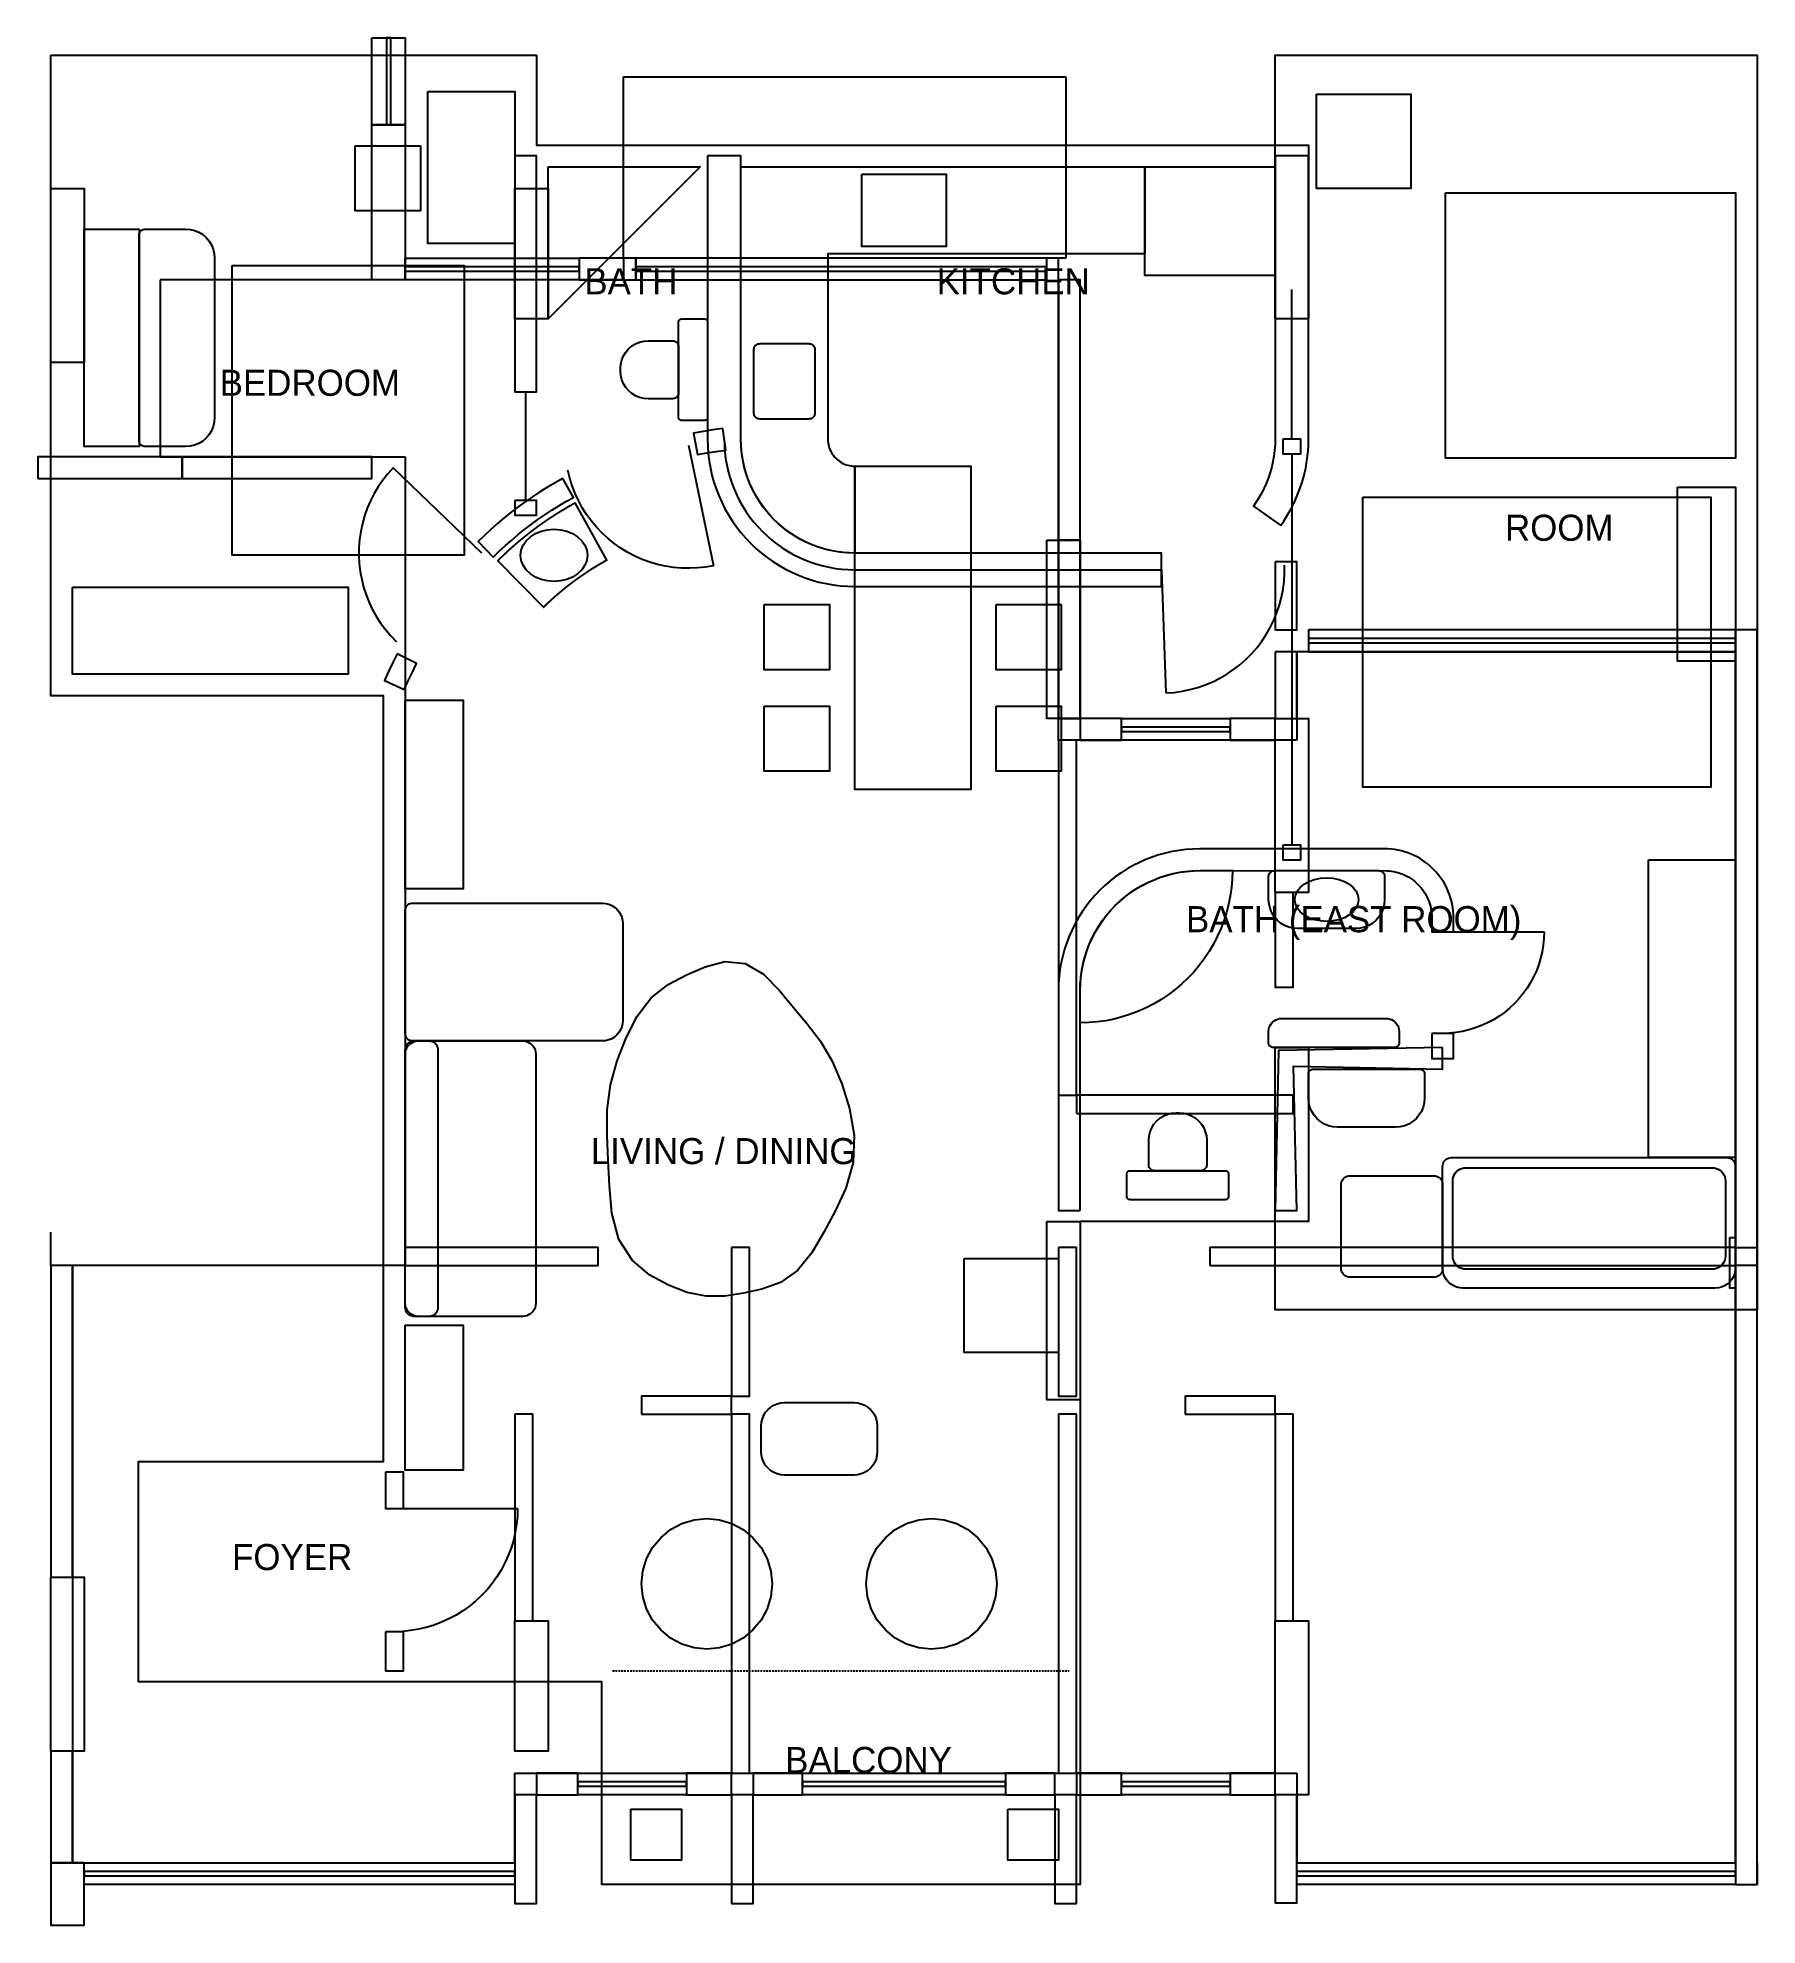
# Model space of a CAD drawing. Header units: metres. Extents: x 73174 to 85034, y 45929 to 58949.
import ezdxf

# ---------------------------------------------------------------- set-up
doc = ezdxf.new("R2010")
doc.units = ezdxf.units.M
doc.linetypes.add('DASHED', pattern=[20, 12, -8])
for name, color, linetype in [('PROP-COLUMN', 2, 'CONTINUOUS'), ('PROP-DOOR', 6, 'CONTINUOUS'), ('PROP-ENVELOPE', 7, 'CONTINUOUS'), ('PROP-FURN', 9, 'CONTINUOUS'), ('PROP-GLAZ', 4, 'CONTINUOUS'), ('PROP-SCREEN', 32, 'CONTINUOUS'), ('PROP-SHELL', 7, 'CONTINUOUS'), ('PROP-TEXT', 3, 'CONTINUOUS'), ('PROP-THRESHOLD', 8, 'DASHED'), ('PROP-WALL-NEW', 1, 'CONTINUOUS')]:
    doc.layers.add(name, color=color, linetype=linetype)

msp = doc.modelspace()

# ---------------------------------------------------------------- texts
at = {"layer": 'PROP-TEXT'}
for s, p in [('BATH', (76944.2, 57179)), ('KITCHEN', (79374.2, 57179)), ('BEDROOM', (74429.2, 56479)), ('ROOM', (83294.2, 55479)), ('BATH (EAST ROOM)', (81094.2, 52779)), ('LIVING / DINING', (76989.2, 51179)), ('FOYER', (74514.2, 48379)), ('BALCONY', (78329.2, 46979))]:
    msp.add_text(s, height=180, dxfattribs=at).set_placement(p)

# ---------------------------------------------------------------- linework, layer by layer
at = {"layer": 'PROP-COLUMN'}
for points in [[(81709.2, 58209), (81939.2, 58209), (81939.2, 57009), (81709.2, 57009)], [(73264.2, 57909), (73494.2, 57909), (73494.2, 56709), (73264.2, 56709)], [(76464.2, 57909), (76694.2, 57909), (76694.2, 57009), (76464.2, 57009)], [(81709.2, 51984), (81939.2, 51984), (81939.2, 50784), (81709.2, 50784)], [(80134.2, 50784), (80364.2, 50784), (80364.2, 49554), (80134.2, 49554)]]:
    msp.add_lwpolyline(points, close=True, dxfattribs=at)
at = {"layer": 'PROP-DOOR'}
for p, q in [((77661.5, 56138.648), (77835.05, 55307.22)), ((76238, 55394.729), (75625.284, 55983.056)), ((80924.216, 55279), (80956.04, 54429.596)), ((82864.2, 52781.31), (83564.2, 52781.31)), ((75634.2, 48804), (76484.2, 48804))]:
    msp.add_line(p, q, dxfattribs=at)
for points in [[(75625.284, 55983.056), (75588.118, 55941.723), (75553.734, 55898.048), (75522.28, 55852.217), (75493.892, 55804.427), (75468.689, 55754.883), (75446.781, 55703.796), (75428.261, 55651.386), (75413.209, 55597.877), (75401.688, 55543.499), (75393.749, 55488.483), (75389.424, 55433.065), (75388.734, 55377.484), (75391.68, 55321.976), (75398.251, 55266.78), (75408.417, 55212.131), (75422.135, 55158.265), (75439.348, 55105.411), (75459.98, 55053.796), (75483.944, 55003.641), (75511.137, 54955.161), (75541.442, 54908.563), (75574.73, 54864.047), (75610.858, 54821.803), (75649.672, 54782.013)], [(77835.05, 55307.22), (77780.301, 55297.649), (77725.042, 55291.68), (77669.512, 55289.337), (77613.947, 55290.632), (77558.586, 55295.557), (77503.666, 55304.094), (77449.421, 55316.203), (77396.085, 55331.835), (77343.885, 55350.921), (77293.045, 55373.381), (77243.783, 55399.117), (77196.31, 55428.021), (77150.829, 55459.967), (77107.534, 55494.82), (77066.612, 55532.429), (77028.237, 55572.635), (76992.574, 55615.264), (76959.775, 55660.135), (76929.981, 55707.054), (76903.32, 55755.822), (76879.905, 55806.229), (76859.837, 55858.059), (76843.202, 55911.092), (76830.071, 55965.098)], [(80956.04, 54429.596), (81011.525, 54433.496), (81066.637, 54441.017), (81121.139, 54452.126), (81174.797, 54466.776), (81227.383, 54484.903), (81278.67, 54506.432), (81328.44, 54531.268), (81376.478, 54559.307), (81422.58, 54590.427), (81466.548, 54624.496), (81508.193, 54661.367), (81547.338, 54700.883), (81583.815, 54742.875), (81617.467, 54787.163), (81648.15, 54833.557), (81675.734, 54881.858), (81700.099, 54931.86), (81721.142, 54983.348), (81738.772, 55036.103), (81752.914, 55089.897), (81763.508, 55144.502), (81770.507, 55199.682), (81773.883, 55255.202), (81773.62, 55310.824)], [(83564.2, 52781.31), (83562.701, 52735.528), (83558.211, 52689.942), (83550.75, 52644.747), (83540.348, 52600.137), (83527.051, 52556.303), (83510.916, 52513.432), (83492.011, 52471.708), (83470.418, 52431.31), (83446.229, 52392.411), (83419.547, 52355.177), (83390.488, 52319.768), (83359.175, 52286.336), (83325.742, 52255.022), (83290.333, 52225.963), (83253.099, 52199.282), (83214.2, 52175.093), (83173.802, 52153.499), (83132.078, 52134.595), (83089.208, 52118.459), (83045.373, 52105.162), (83000.763, 52094.761), (82955.568, 52087.299), (82909.982, 52082.809), (82864.2, 52081.31)], [(76484.2, 48804), (76482.38, 48748.407), (76476.928, 48693.053), (76467.867, 48638.173), (76455.237, 48584.004), (76439.091, 48530.776), (76419.498, 48478.719), (76396.542, 48428.055), (76370.322, 48379), (76340.949, 48331.765), (76308.55, 48286.553), (76273.264, 48243.556), (76235.241, 48202.959), (76194.644, 48164.936), (76151.647, 48129.65), (76106.435, 48097.251), (76059.2, 48067.878), (76010.145, 48041.658), (75959.481, 48018.702), (75907.424, 47999.109), (75854.196, 47982.963), (75800.027, 47970.333), (75745.147, 47961.272), (75689.793, 47955.82), (75634.2, 47954)]]:
    msp.add_lwpolyline(points, dxfattribs=at)
at = {"layer": 'PROP-ENVELOPE'}
msp.add_lwpolyline([(73264.2, 58829), (76614.2, 58829), (76614.2, 58209), (81709.2, 58209), (81709.2, 58829), (85034.2, 58829), (85034.2, 50174), (81709.2, 50174), (81709.2, 50784), (80364.2, 50784), (80364.2, 46209), (77064.2, 46209), (77064.2, 47609), (73869.2, 47609), (73869.2, 49129), (75559.2, 49129), (75559.2, 54409), (73264.2, 54409)], close=True, dxfattribs=at)
at = {"layer": 'PROP-FURN'}
for points in [[(75864.2, 58579), (76464.2, 58579), (76464.2, 57529), (75864.2, 57529)], [(81994.2, 58559), (82644.2, 58559), (82644.2, 57909), (81994.2, 57909)], [(75364.2, 58204), (75814.2, 58204), (75814.2, 57754), (75364.2, 57754)], [(76694.2, 58059), (77744.2, 58059), (76694.2, 57009)], [(78809.2, 55394), (78757.9, 55395.7), (78706.7, 55400.7), (78656.1, 55409.1), (78606, 55420.7), (78556.9, 55435.7), (78508.8, 55453.8), (78462, 55475), (78416.7, 55499.2), (78373.1, 55526.3), (78331.3, 55556.2), (78291.6, 55588.8), (78254.1, 55623.9), (78219, 55661.4), (78186.4, 55701.1), (78156.5, 55742.9), (78129.4, 55786.5), (78105.2, 55831.8), (78084, 55878.6), (78065.9, 55926.7), (78050.9, 55975.8), (78039.3, 56025.9), (78030.9, 56076.5), (78025.9, 56127.7), (78024.2, 56179), (78024.2, 58059), (80809.2, 58059), (80809.2, 57459), (78624.2, 57459), (78624.2, 56179), (78624.6, 56166.9), (78625.8, 56154.9), (78627.8, 56142.9), (78630.5, 56131.1), (78634, 56119.5), (78638.3, 56108.2), (78643.3, 56097.2), (78649, 56086.5), (78655.4, 56076.2), (78662.4, 56066.4), (78670.1, 56057), (78678.4, 56048.2), (78687.2, 56039.9), (78696.6, 56032.2), (78706.4, 56025.2), (78716.7, 56018.8), (78727.4, 56013.1), (78738.4, 56008.1), (78749.7, 56003.8), (78761.3, 56000.3), (78773.1, 55997.6), (78785.1, 55995.6), (78797.1, 55994.4), (78809.2, 55994)], [(78859.2, 58009), (79439.2, 58009), (79439.2, 57509), (78859.2, 57509)], [(80809.2, 58059), (81709.2, 58059), (81709.2, 57309), (80809.2, 57309)], [(82884.2, 57879), (84884.2, 57879), (84884.2, 56049), (82884.2, 56049)], [(73494.2, 57629), (73874.2, 57629), (73874.2, 56129), (73494.2, 56129)], [(73874.2, 57589), (73874.7, 57595.3), (73876.2, 57601.4), (73878.6, 57607.2), (73881.8, 57612.5), (73885.9, 57617.3), (73890.7, 57621.4), (73896, 57624.6), (73901.8, 57627), (73907.9, 57628.5), (73914.2, 57629), (74194.2, 57629), (74225.5, 57626.5), (74256, 57619.2), (74285, 57607.2), (74311.8, 57590.8), (74335.6, 57570.4), (74356, 57546.6), (74372.4, 57519.8), (74384.4, 57490.8), (74391.7, 57460.3), (74394.2, 57429), (74394.2, 56329), (74391.7, 56297.7), (74384.4, 56267.2), (74372.4, 56238.2), (74356, 56211.4), (74335.6, 56187.6), (74311.8, 56167.2), (74285, 56150.8), (74256, 56138.8), (74225.5, 56131.5), (74194.2, 56129), (73914.2, 56129), (73907.9, 56129.5), (73901.8, 56131), (73896, 56133.4), (73890.7, 56136.6), (73885.9, 56140.7), (73881.8, 56145.5), (73878.6, 56150.8), (73876.2, 56156.6), (73874.7, 56162.7), (73874.2, 56169)], [(74514.2, 57379), (76114.2, 57379), (76114.2, 55379), (74514.2, 55379)], [(77594.2, 56989), (77594.4, 56992.1), (77595.2, 56995.2), (77596.4, 56998.1), (77598, 57000.8), (77600.1, 57003.1), (77602.4, 57005.2), (77605.1, 57006.8), (77608, 57008), (77611.1, 57008.8), (77614.2, 57009), (77774.2, 57009), (77777.3, 57008.8), (77780.4, 57008), (77783.3, 57006.8), (77786, 57005.2), (77788.3, 57003.1), (77790.4, 57000.8), (77792, 56998.1), (77793.2, 56995.2), (77794, 56992.1), (77794.2, 56989), (77794.2, 56329), (77794, 56325.9), (77793.2, 56322.8), (77792, 56319.9), (77790.4, 56317.2), (77788.3, 56314.9), (77786, 56312.8), (77783.3, 56311.2), (77780.4, 56310), (77777.3, 56309.2), (77774.2, 56309), (77614.2, 56309), (77611.1, 56309.2), (77608, 56310), (77605.1, 56311.2), (77602.4, 56312.8), (77600.1, 56314.9), (77598, 56317.2), (77596.4, 56319.9), (77595.2, 56322.8), (77594.4, 56325.9), (77594.2, 56329)], [(77194.2, 56669), (77196.5, 56698.7), (77203.5, 56727.7), (77214.9, 56755.3), (77230.5, 56780.7), (77249.8, 56803.4), (77272.5, 56822.7), (77297.9, 56838.3), (77325.5, 56849.7), (77354.5, 56856.7), (77384.2, 56859), (77554.2, 56859), (77560.5, 56858.5), (77566.6, 56857), (77572.4, 56854.6), (77577.7, 56851.4), (77582.5, 56847.3), (77586.6, 56842.5), (77589.8, 56837.2), (77592.2, 56831.4), (77593.7, 56825.3), (77594.2, 56819), (77594.2, 56499), (77593.7, 56492.7), (77592.2, 56486.6), (77589.8, 56480.8), (77586.6, 56475.5), (77582.5, 56470.7), (77577.7, 56466.6), (77572.4, 56463.4), (77566.6, 56461), (77560.5, 56459.5), (77554.2, 56459), (77384.2, 56459), (77354.5, 56461.3), (77325.5, 56468.3), (77297.9, 56479.7), (77272.5, 56495.3), (77249.8, 56514.6), (77230.5, 56537.3), (77214.9, 56562.7), (77203.5, 56590.3), (77196.5, 56619.3), (77194.2, 56649)], [(78114.2, 56799), (78114.7, 56805.3), (78116.2, 56811.4), (78118.6, 56817.2), (78121.8, 56822.5), (78125.9, 56827.3), (78130.7, 56831.4), (78136, 56834.6), (78141.8, 56837), (78147.9, 56838.5), (78154.2, 56839), (78494.2, 56839), (78500.5, 56838.5), (78506.6, 56837), (78512.4, 56834.6), (78517.7, 56831.4), (78522.5, 56827.3), (78526.6, 56822.5), (78529.8, 56817.2), (78532.2, 56811.4), (78533.7, 56805.3), (78534.2, 56799), (78534.2, 56359), (78533.7, 56352.7), (78532.2, 56346.6), (78529.8, 56340.8), (78526.6, 56335.5), (78522.5, 56330.7), (78517.7, 56326.6), (78512.4, 56323.4), (78506.6, 56321), (78500.5, 56319.5), (78494.2, 56319), (78154.2, 56319), (78147.9, 56319.5), (78141.8, 56321), (78136, 56323.4), (78130.7, 56326.6), (78125.9, 56330.7), (78121.8, 56335.5), (78118.6, 56340.8), (78116.2, 56346.6), (78114.7, 56352.7), (78114.2, 56359)], [(78809.2, 55994), (79609.2, 55994), (79609.2, 53764), (78809.2, 53764)], [(76881.2, 55739.9), (76880, 55739.2), (76878.8, 55738.6), (76877.6, 55737.9), (76876.4, 55737.2), (76875.2, 55736.6), (76874, 55735.9), (76872.8, 55735.3), (76871.6, 55734.6), (76870.4, 55733.9), (76869.2, 55733.3), (76868, 55732.6), (76866.8, 55731.9), (76865.6, 55731.3), (76864.4, 55730.6), (76863.3, 55729.9), (76862.1, 55729.3), (76860.9, 55728.6), (76859.7, 55727.9), (76858.5, 55727.2), (76857.3, 55726.6), (76856.1, 55725.9), (76854.9, 55725.2), (76853.7, 55724.6), (76852.6, 55723.9), (76851.4, 55723.2), (76850.2, 55722.5), (76849, 55721.9), (76847.8, 55721.2), (76846.6, 55720.5), (76845.4, 55719.8), (76844.2, 55719.1), (76843.1, 55718.5), (76841.9, 55717.8), (76840.7, 55717.1), (76839.5, 55716.4), (76838.3, 55715.7), (76837.2, 55715.1), (76836, 55714.4), (76834.8, 55713.7), (76833.6, 55713), (76832.4, 55712.3), (76831.2, 55711.6), (76830.1, 55711), (76828.9, 55710.3), (76827.7, 55709.6), (76826.5, 55708.9), (76825.4, 55708.2), (76824.2, 55707.5), (76823, 55706.8), (76821.8, 55706.1), (76820.7, 55705.5), (76819.5, 55704.8), (76818.3, 55704.1), (76817.1, 55703.4), (76816, 55702.7), (76814.8, 55702), (76813.6, 55701.3), (76812.4, 55700.6), (76811.3, 55699.9), (76810.1, 55699.2), (76808.9, 55698.5), (76807.8, 55697.8), (76806.6, 55697.1), (76805.4, 55696.4), (76804.3, 55695.7), (76803.1, 55695), (76801.9, 55694.3), (76800.7, 55693.6), (76799.6, 55692.9), (76798.4, 55692.2), (76797.2, 55691.5), (76796.1, 55690.8), (76794.9, 55690.1), (76793.8, 55689.4), (76792.6, 55688.7), (76791.4, 55688), (76790.3, 55687.3), (76789.1, 55686.6), (76787.9, 55685.9), (76786.8, 55685.2), (76785.6, 55684.5), (76784.5, 55683.8), (76783.3, 55683), (76782.1, 55682.3), (76781, 55681.6), (76779.8, 55680.9), (76778.7, 55680.2), (76777.5, 55679.5), (76776.3, 55678.8), (76775.2, 55678.1), (76774, 55677.4), (76772.9, 55676.6), (76771.7, 55675.9), (76770.6, 55675.2), (76769.4, 55674.5), (76768.3, 55673.8), (76767.1, 55673), (76765.9, 55672.3), (76764.8, 55671.6), (76763.6, 55670.9), (76762.5, 55670.2), (76761.3, 55669.4), (76760.2, 55668.7), (76759, 55668), (76757.9, 55667.3), (76756.7, 55666.6), (76755.6, 55665.8), (76754.4, 55665.1), (76753.3, 55664.4), (76752.1, 55663.7), (76751, 55662.9), (76749.8, 55662.2), (76748.7, 55661.5), (76747.6, 55660.7), (76746.4, 55660), (76745.3, 55659.3), (76744.1, 55658.6), (76743, 55657.8), (76741.8, 55657.1), (76740.7, 55656.4), (76739.5, 55655.6), (76738.4, 55654.9), (76737.3, 55654.2), (76736.1, 55653.4), (76735, 55652.7), (76733.8, 55652), (76732.7, 55651.2), (76731.6, 55650.5), (76730.4, 55649.7), (76729.3, 55649), (76728.1, 55648.3), (76727, 55647.5), (76725.9, 55646.8), (76724.7, 55646), (76723.6, 55645.3), (76722.5, 55644.6), (76721.3, 55643.8), (76720.2, 55643.1), (76719.1, 55642.3), (76717.9, 55641.6), (76716.8, 55640.8), (76715.7, 55640.1), (76714.5, 55639.4), (76713.4, 55638.6), (76712.3, 55637.9), (76711.1, 55637.1), (76710, 55636.4), (76708.9, 55635.6), (76707.7, 55634.9), (76706.6, 55634.1), (76705.5, 55633.4), (76704.4, 55632.6), (76703.2, 55631.9), (76702.1, 55631.1), (76701, 55630.4), (76699.8, 55629.6), (76698.7, 55628.8), (76697.6, 55628.1), (76696.5, 55627.3), (76695.3, 55626.6), (76694.2, 55625.8), (76693.1, 55625.1), (76692, 55624.3), (76690.8, 55623.5), (76689.7, 55622.8), (76688.6, 55622), (76687.5, 55621.3), (76686.4, 55620.5), (76685.2, 55619.7), (76684.1, 55619), (76683, 55618.2), (76681.9, 55617.5), (76680.8, 55616.7), (76679.6, 55615.9), (76678.5, 55615.2), (76677.4, 55614.4), (76676.3, 55613.6), (76675.2, 55612.9), (76674.1, 55612.1), (76672.9, 55611.3), (76671.8, 55610.5), (76670.7, 55609.8), (76669.6, 55609), (76668.5, 55608.2), (76667.4, 55607.5), (76666.3, 55606.7), (76665.2, 55605.9), (76664, 55605.1), (76662.9, 55604.4), (76661.8, 55603.6), (76660.7, 55602.8), (76659.6, 55602), (76658.5, 55601.3), (76657.4, 55600.5), (76656.3, 55599.7), (76655.2, 55598.9), (76654.1, 55598.2), (76652.9, 55597.4), (76651.8, 55596.6), (76650.7, 55595.8), (76649.6, 55595), (76648.5, 55594.3), (76647.4, 55593.5), (76646.3, 55592.7), (76645.2, 55591.9), (76644.1, 55591.1), (76643, 55590.3), (76641.9, 55589.5), (76640.8, 55588.8), (76639.7, 55588), (76638.6, 55587.2), (76637.5, 55586.4), (76636.4, 55585.6), (76635.3, 55584.8), (76634.2, 55584), (76633.1, 55583.2), (76632, 55582.4), (76630.9, 55581.7), (76629.8, 55580.9), (76628.7, 55580.1), (76627.6, 55579.3), (76626.5, 55578.5), (76625.4, 55577.7), (76624.3, 55576.9), (76623.2, 55576.1), (76622.1, 55575.3), (76621, 55574.5), (76619.9, 55573.7), (76618.9, 55572.9), (76617.8, 55572.1), (76616.7, 55571.3), (76615.6, 55570.5), (76614.5, 55569.7), (76613.4, 55568.9), (76612.3, 55568.1), (76611.2, 55567.3), (76610.1, 55566.5), (76609, 55565.7), (76607.9, 55564.9), (76606.9, 55564.1), (76605.8, 55563.3), (76604.7, 55562.5), (76603.6, 55561.7), (76602.5, 55560.8), (76601.4, 55560), (76600.3, 55559.2), (76599.3, 55558.4), (76598.2, 55557.6), (76597.1, 55556.8), (76596, 55556), (76594.9, 55555.2), (76593.8, 55554.4), (76592.8, 55553.6), (76591.7, 55552.7), (76590.6, 55551.9), (76589.5, 55551.1), (76588.4, 55550.3), (76587.4, 55549.5), (76586.3, 55548.7), (76585.2, 55547.8), (76584.1, 55547), (76583, 55546.2), (76582, 55545.4), (76580.9, 55544.6), (76579.8, 55543.7), (76578.7, 55542.9), (76577.7, 55542.1), (76576.6, 55541.3), (76575.5, 55540.5), (76574.4, 55539.6), (76573.4, 55538.8), (76572.3, 55538), (76571.2, 55537.2), (76570.1, 55536.3), (76569.1, 55535.5), (76568, 55534.7), (76566.9, 55533.8), (76565.9, 55533), (76564.8, 55532.2), (76563.7, 55531.4), (76562.6, 55530.5), (76561.6, 55529.7), (76560.5, 55528.9), (76559.4, 55528), (76558.4, 55527.2), (76557.3, 55526.4), (76556.2, 55525.5), (76555.2, 55524.7), (76554.1, 55523.9), (76553, 55523), (76552, 55522.2), (76550.9, 55521.4), (76549.8, 55520.5), (76548.8, 55519.7), (76547.7, 55518.8), (76546.7, 55518), (76545.6, 55517.2), (76544.5, 55516.3), (76543.5, 55515.5), (76542.4, 55514.6), (76541.4, 55513.8), (76540.3, 55512.9), (76539.2, 55512.1), (76538.2, 55511.3), (76537.1, 55510.4), (76536.1, 55509.6), (76535, 55508.7), (76533.9, 55507.9), (76532.9, 55507), (76531.8, 55506.2), (76530.8, 55505.3), (76529.7, 55504.5), (76528.7, 55503.6), (76527.6, 55502.8), (76526.6, 55501.9), (76525.5, 55501.1), (76524.4, 55500.2), (76523.4, 55499.4), (76522.3, 55498.5), (76521.3, 55497.7), (76520.2, 55496.8), (76519.2, 55495.9), (76518.1, 55495.1), (76517.1, 55494.2), (76516, 55493.4), (76515, 55492.5), (76513.9, 55491.7), (76512.9, 55490.8), (76511.8, 55489.9), (76510.8, 55489.1), (76509.8, 55488.2), (76508.7, 55487.4), (76507.7, 55486.5), (76506.6, 55485.6), (76505.6, 55484.8), (76504.5, 55483.9), (76503.5, 55483), (76502.4, 55482.2), (76501.4, 55481.3), (76500.4, 55480.4), (76499.3, 55479.6), (76498.3, 55478.7), (76497.2, 55477.8), (76496.2, 55477), (76495.1, 55476.1), (76494.1, 55475.2), (76493.1, 55474.4), (76492, 55473.5), (76491, 55472.6), (76490, 55471.7), (76488.9, 55470.9), (76487.9, 55470), (76486.8, 55469.1), (76485.8, 55468.2), (76484.8, 55467.4), (76483.7, 55466.5), (76482.7, 55465.6), (76481.7, 55464.7), (76480.6, 55463.9), (76479.6, 55463), (76478.6, 55462.1), (76477.5, 55461.2), (76476.5, 55460.3), (76475.5, 55459.5), (76474.4, 55458.6), (76473.4, 55457.7), (76472.4, 55456.8), (76471.3, 55455.9), (76470.3, 55455), (76469.3, 55454.2), (76468.3, 55453.3), (76467.2, 55452.4), (76466.2, 55451.5), (76465.2, 55450.6), (76464.1, 55449.7), (76463.1, 55448.8), (76462.1, 55447.9), (76461.1, 55447), (76460, 55446.2), (76459, 55445.3), (76458, 55444.4), (76457, 55443.5), (76455.9, 55442.6), (76454.9, 55441.7), (76453.9, 55440.8), (76452.9, 55439.9), (76451.9, 55439), (76450.8, 55438.1), (76449.8, 55437.2), (76448.8, 55436.3), (76447.8, 55435.4), (76446.8, 55434.5), (76445.7, 55433.6), (76444.7, 55432.7), (76443.7, 55431.8), (76442.7, 55430.9), (76441.7, 55430), (76440.7, 55429.1), (76439.6, 55428.2), (76438.6, 55427.3), (76437.6, 55426.4), (76436.6, 55425.5), (76435.6, 55424.6), (76434.6, 55423.7), (76433.6, 55422.8), (76432.5, 55421.9), (76431.5, 55421), (76430.5, 55420.1), (76429.5, 55419.1), (76428.5, 55418.2), (76427.5, 55417.3), (76426.5, 55416.4), (76425.5, 55415.5), (76424.5, 55414.6), (76423.4, 55413.7), (76422.4, 55412.8), (76421.4, 55411.8), (76420.4, 55410.9), (76419.4, 55410), (76418.4, 55409.1), (76417.4, 55408.2), (76416.4, 55407.3), (76415.4, 55406.3), (76414.4, 55405.4), (76413.4, 55404.5), (76412.4, 55403.6), (76411.4, 55402.7), (76410.4, 55401.7), (76409.4, 55400.8), (76408.4, 55399.9), (76407.4, 55399), (76406.4, 55398.1), (76405.4, 55397.1), (76404.4, 55396.2), (76403.4, 55395.3), (76402.4, 55394.4), (76401.4, 55393.4), (76400.4, 55392.5), (76399.4, 55391.6), (76398.4, 55390.6), (76397.4, 55389.7), (76396.4, 55388.8), (76395.4, 55387.9), (76394.4, 55386.9), (76393.4, 55386), (76392.4, 55385.1), (76391.4, 55384.1), (76390.4, 55383.2), (76389.4, 55382.3), (76388.4, 55381.3), (76387.4, 55380.4), (76386.4, 55379.5), (76385.4, 55378.5), (76384.4, 55377.6), (76383.5, 55376.6), (76382.5, 55375.7), (76381.5, 55374.8), (76380.5, 55373.8), (76379.5, 55372.9), (76378.5, 55371.9), (76377.5, 55371), (76376.5, 55370.1), (76375.5, 55369.1), (76374.6, 55368.2), (76373.6, 55367.2), (76372.6, 55366.3), (76371.6, 55365.3), (76370.6, 55364.4), (76369.6, 55363.4), (76368.6, 55362.5), (76367.7, 55361.6), (76366.7, 55360.6), (76365.7, 55359.7), (76364.7, 55358.7), (76363.7, 55357.8), (76362.8, 55356.8), (76361.8, 55355.9), (76360.8, 55354.9), (76359.8, 55353.9), (76358.8, 55353), (76357.9, 55352), (76356.9, 55351.1), (76355.9, 55350.1), (76354.9, 55349.2), (76353.9, 55348.2), (76353, 55347.3), (76352, 55346.3), (76351, 55345.3), (76350, 55344.4), (76349.1, 55343.4), (76348.1, 55342.5), (76347.1, 55341.5), (76663.1, 55021.1), (76664, 55022), (76664.8, 55022.8), (76665.6, 55023.5), (76666.4, 55024.3), (76667.2, 55025.1), (76668, 55025.9), (76668.8, 55026.7), (76669.6, 55027.5), (76670.4, 55028.2), (76671.2, 55029), (76672, 55029.8), (76672.8, 55030.6), (76673.6, 55031.4), (76674.4, 55032.1), (76675.2, 55032.9), (76676, 55033.7), (76676.8, 55034.5), (76677.6, 55035.3), (76678.4, 55036), (76679.2, 55036.8), (76680, 55037.6), (76680.8, 55038.4), (76681.6, 55039.1), (76682.4, 55039.9), (76683.2, 55040.7), (76684, 55041.5), (76684.8, 55042.2), (76685.6, 55043), (76686.4, 55043.8), (76687.2, 55044.5), (76688, 55045.3), (76688.8, 55046.1), (76689.7, 55046.8), (76690.5, 55047.6), (76691.3, 55048.4), (76692.1, 55049.1), (76692.9, 55049.9), (76693.7, 55050.7), (76694.5, 55051.4), (76695.3, 55052.2), (76696.1, 55053), (76696.9, 55053.7), (76697.7, 55054.5), (76698.6, 55055.3), (76699.4, 55056), (76700.2, 55056.8), (76701, 55057.5), (76701.8, 55058.3), (76702.6, 55059.1), (76703.4, 55059.8), (76704.2, 55060.6), (76705.1, 55061.3), (76705.9, 55062.1), (76706.7, 55062.9), (76707.5, 55063.6), (76708.3, 55064.4), (76709.1, 55065.1), (76709.9, 55065.9), (76710.8, 55066.6), (76711.6, 55067.4), (76712.4, 55068.1), (76713.2, 55068.9), (76714, 55069.6), (76714.9, 55070.4), (76715.7, 55071.2), (76716.5, 55071.9), (76717.3, 55072.7), (76718.1, 55073.4), (76718.9, 55074.2), (76719.8, 55074.9), (76720.6, 55075.6), (76721.4, 55076.4), (76722.2, 55077.1), (76723, 55077.9), (76723.9, 55078.6), (76724.7, 55079.4), (76725.5, 55080.1), (76726.3, 55080.9), (76727.2, 55081.6), (76728, 55082.4), (76728.8, 55083.1), (76729.6, 55083.8), (76730.5, 55084.6), (76731.3, 55085.3), (76732.1, 55086.1), (76732.9, 55086.8), (76733.8, 55087.5), (76734.6, 55088.3), (76735.4, 55089), (76736.2, 55089.8), (76737.1, 55090.5), (76737.9, 55091.2), (76738.7, 55092), (76739.5, 55092.7), (76740.4, 55093.4), (76741.2, 55094.2), (76742, 55094.9), (76742.9, 55095.6), (76743.7, 55096.4), (76744.5, 55097.1), (76745.3, 55097.8), (76746.2, 55098.6), (76747, 55099.3), (76747.8, 55100), (76748.7, 55100.8), (76749.5, 55101.5), (76750.3, 55102.2), (76751.2, 55103), (76752, 55103.7), (76752.8, 55104.4), (76753.7, 55105.1), (76754.5, 55105.9), (76755.3, 55106.6), (76756.2, 55107.3), (76757, 55108), (76757.8, 55108.8), (76758.7, 55109.5), (76759.5, 55110.2), (76760.3, 55110.9), (76761.2, 55111.7), (76762, 55112.4), (76762.9, 55113.1), (76763.7, 55113.8), (76764.5, 55114.5), (76765.4, 55115.3), (76766.2, 55116), (76767, 55116.7), (76767.9, 55117.4), (76768.7, 55118.1), (76769.6, 55118.8), (76770.4, 55119.6), (76771.2, 55120.3), (76772.1, 55121), (76772.9, 55121.7), (76773.8, 55122.4), (76774.6, 55123.1), (76775.5, 55123.9), (76776.3, 55124.6), (76777.1, 55125.3), (76778, 55126), (76778.8, 55126.7), (76779.7, 55127.4), (76780.5, 55128.1), (76781.4, 55128.8), (76782.2, 55129.5), (76783.1, 55130.2), (76783.9, 55131), (76784.7, 55131.7), (76785.6, 55132.4), (76786.4, 55133.1), (76787.3, 55133.8), (76788.1, 55134.5), (76789, 55135.2), (76789.8, 55135.9), (76790.7, 55136.6), (76791.5, 55137.3), (76792.4, 55138), (76793.2, 55138.7), (76794.1, 55139.4), (76794.9, 55140.1), (76795.8, 55140.8), (76796.6, 55141.5), (76797.5, 55142.2), (76798.3, 55142.9), (76799.2, 55143.6), (76800, 55144.3), (76800.9, 55145), (76801.7, 55145.7), (76802.6, 55146.4), (76803.4, 55147.1), (76804.3, 55147.8), (76805.2, 55148.5), (76806, 55149.2), (76806.9, 55149.9), (76807.7, 55150.6), (76808.6, 55151.3), (76809.4, 55152), (76810.3, 55152.7), (76811.2, 55153.3), (76812, 55154), (76812.9, 55154.7), (76813.7, 55155.4), (76814.6, 55156.1), (76815.4, 55156.8), (76816.3, 55157.5), (76817.2, 55158.2), (76818, 55158.9), (76818.9, 55159.5), (76819.7, 55160.2), (76820.6, 55160.9), (76821.5, 55161.6), (76822.3, 55162.3), (76823.2, 55163), (76824.1, 55163.7), (76824.9, 55164.3), (76825.8, 55165), (76826.6, 55165.7), (76827.5, 55166.4), (76828.4, 55167.1), (76829.2, 55167.7), (76830.1, 55168.4), (76831, 55169.1), (76831.8, 55169.8), (76832.7, 55170.5), (76833.6, 55171.1), (76834.4, 55171.8), (76835.3, 55172.5), (76836.2, 55173.2), (76837, 55173.9), (76837.9, 55174.5), (76838.8, 55175.2), (76839.6, 55175.9), (76840.5, 55176.6), (76841.4, 55177.2), (76842.2, 55177.9), (76843.1, 55178.6), (76844, 55179.2), (76844.9, 55179.9), (76845.7, 55180.6), (76846.6, 55181.3), (76847.5, 55181.9), (76848.3, 55182.6), (76849.2, 55183.3), (76850.1, 55183.9), (76851, 55184.6), (76851.8, 55185.3), (76852.7, 55185.9), (76853.6, 55186.6), (76854.5, 55187.3), (76855.3, 55187.9), (76856.2, 55188.6), (76857.1, 55189.3), (76858, 55189.9), (76858.8, 55190.6), (76859.7, 55191.3), (76860.6, 55191.9), (76861.5, 55192.6), (76862.4, 55193.3), (76863.2, 55193.9), (76864.1, 55194.6), (76865, 55195.2), (76865.9, 55195.9), (76866.8, 55196.6), (76867.6, 55197.2), (76868.5, 55197.9), (76869.4, 55198.5), (76870.3, 55199.2), (76871.2, 55199.8), (76872, 55200.5), (76872.9, 55201.2), (76873.8, 55201.8), (76874.7, 55202.5), (76875.6, 55203.1), (76876.5, 55203.8), (76877.3, 55204.4), (76878.2, 55205.1), (76879.1, 55205.7), (76880, 55206.4), (76880.9, 55207), (76881.8, 55207.7), (76882.7, 55208.3), (76883.6, 55209), (76884.4, 55209.6), (76885.3, 55210.3), (76886.2, 55210.9), (76887.1, 55211.6), (76888, 55212.2), (76888.9, 55212.9), (76889.8, 55213.5), (76890.7, 55214.2), (76891.6, 55214.8), (76892.4, 55215.5), (76893.3, 55216.1), (76894.2, 55216.7), (76895.1, 55217.4), (76896, 55218), (76896.9, 55218.7), (76897.8, 55219.3), (76898.7, 55220), (76899.6, 55220.6), (76900.5, 55221.2), (76901.4, 55221.9), (76902.3, 55222.5), (76903.2, 55223.2), (76904.1, 55223.8), (76905, 55224.4), (76905.9, 55225.1), (76906.8, 55225.7), (76907.7, 55226.3), (76908.6, 55227), (76909.5, 55227.6), (76910.3, 55228.3), (76911.2, 55228.9), (76912.1, 55229.5), (76913, 55230.2), (76913.9, 55230.8), (76914.8, 55231.4), (76915.7, 55232.1), (76916.7, 55232.7), (76917.6, 55233.3), (76918.5, 55234), (76919.4, 55234.6), (76920.3, 55235.2), (76921.2, 55235.8), (76922.1, 55236.5), (76923, 55237.1), (76923.9, 55237.7), (76924.8, 55238.4), (76925.7, 55239), (76926.6, 55239.6), (76927.5, 55240.2), (76928.4, 55240.9), (76929.3, 55241.5), (76930.2, 55242.1), (76931.1, 55242.7), (76932, 55243.4), (76932.9, 55244), (76933.9, 55244.6), (76934.8, 55245.2), (76935.7, 55245.8), (76936.6, 55246.5), (76937.5, 55247.1), (76938.4, 55247.7), (76939.3, 55248.3), (76940.2, 55248.9), (76941.1, 55249.6), (76942, 55250.2), (76943, 55250.8), (76943.9, 55251.4), (76944.8, 55252), (76945.7, 55252.6), (76946.6, 55253.3), (76947.5, 55253.9), (76948.4, 55254.5), (76949.4, 55255.1), (76950.3, 55255.7), (76951.2, 55256.3), (76952.1, 55256.9), (76953, 55257.6), (76953.9, 55258.2), (76954.9, 55258.8), (76955.8, 55259.4), (76956.7, 55260), (76957.6, 55260.6), (76958.5, 55261.2), (76959.5, 55261.8), (76960.4, 55262.4), (76961.3, 55263), (76962.2, 55263.7), (76963.1, 55264.3), (76964.1, 55264.9), (76965, 55265.5), (76965.9, 55266.1), (76966.8, 55266.7), (76967.7, 55267.3), (76968.7, 55267.9), (76969.6, 55268.5), (76970.5, 55269.1), (76971.4, 55269.7), (76972.4, 55270.3), (76973.3, 55270.9), (76974.2, 55271.5), (76975.1, 55272.1), (76976.1, 55272.7), (76977, 55273.3), (76977.9, 55273.9), (76978.9, 55274.5), (76979.8, 55275.1), (76980.7, 55275.7), (76981.6, 55276.3), (76982.6, 55276.9), (76983.5, 55277.5), (76984.4, 55278.1), (76985.4, 55278.7), (76986.3, 55279.3), (76987.2, 55279.9), (76988.2, 55280.5), (76989.1, 55281.1), (76990, 55281.7), (76991, 55282.3), (76991.9, 55282.8), (76992.8, 55283.4), (76993.8, 55284), (76994.7, 55284.6), (76995.6, 55285.2), (76996.6, 55285.8), (76997.5, 55286.4), (76998.4, 55287), (76999.4, 55287.6), (77000.3, 55288.2), (77001.3, 55288.7), (77002.2, 55289.3), (77003.1, 55289.9), (77004.1, 55290.5), (77005, 55291.1), (77005.9, 55291.7), (77006.9, 55292.3), (77007.8, 55292.8), (77008.8, 55293.4), (77009.7, 55294), (77010.7, 55294.6), (77011.6, 55295.2), (77012.5, 55295.7), (77013.5, 55296.3), (77014.4, 55296.9), (77015.4, 55297.5), (77016.3, 55298.1), (77017.3, 55298.7), (77018.2, 55299.2), (77019.2, 55299.8), (77020.1, 55300.4), (77021, 55301), (77022, 55301.5), (77022.9, 55302.1), (77023.9, 55302.7), (77024.8, 55303.3), (77025.8, 55303.8), (77026.7, 55304.4), (77027.7, 55305), (77028.6, 55305.6), (77029.6, 55306.1), (77030.5, 55306.7), (77031.5, 55307.3), (77032.4, 55307.9), (77033.4, 55308.4), (77034.3, 55309), (77035.3, 55309.6), (77036.2, 55310.1), (77037.2, 55310.7), (77038.1, 55311.3), (77039.1, 55311.8), (77040.1, 55312.4), (77041, 55313), (77042, 55313.5), (77042.9, 55314.1), (77043.9, 55314.7), (77044.8, 55315.2), (77045.8, 55315.8), (77046.8, 55316.4), (77047.7, 55316.9), (77048.7, 55317.5), (77049.6, 55318.1), (77050.6, 55318.6), (77051.5, 55319.2), (77052.5, 55319.8), (77053.5, 55320.3), (77054.4, 55320.9), (77055.4, 55321.4), (77056.4, 55322), (77057.3, 55322.6), (77058.3, 55323.1), (77059.2, 55323.7), (77060.2, 55324.2), (77061.2, 55324.8), (77062.1, 55325.3), (77063.1, 55325.9), (77064.1, 55326.5), (77065, 55327), (77066, 55327.6), (77067, 55328.1), (77067.9, 55328.7), (77068.9, 55329.2), (77069.9, 55329.8), (77070.8, 55330.3), (77071.8, 55330.9), (77072.8, 55331.4), (77073.7, 55332), (77074.7, 55332.5), (77075.7, 55333.1), (77076.7, 55333.6), (77077.6, 55334.2), (77078.6, 55334.7), (77079.6, 55335.3), (77080.5, 55335.8), (77081.5, 55336.4), (77082.5, 55336.9), (77083.5, 55337.5), (77084.4, 55338), (77085.4, 55338.6), (77086.4, 55339.1), (77087.4, 55339.7), (77088.3, 55340.2), (77089.3, 55340.8), (77090.3, 55341.3), (77091.3, 55341.8), (77092.2, 55342.4), (77093.2, 55342.9), (77094.2, 55343.5), (77095.2, 55344), (77096.2, 55344.6), (77097.1, 55345.1), (77098.3, 55345.7)], [(82314.2, 55779), (84714.2, 55779), (84714.2, 53779), (82314.2, 53779)], [(84484.2, 55849), (84884.2, 55849), (84884.2, 54649), (84484.2, 54649)], [(76964.9, 55378.9), (76960.5, 55343.8), (76947.4, 55310), (76926.1, 55278.9), (76897.5, 55251.6), (76862.7, 55229.2), (76822.9, 55212.6), (76779.8, 55202.4), (76734.9, 55198.9), (76690, 55202.4), (76646.9, 55212.6), (76607.1, 55229.2), (76572.3, 55251.6), (76543.7, 55278.9), (76522.4, 55310), (76509.3, 55343.8), (76504.9, 55378.9), (76509.3, 55414), (76522.4, 55447.8), (76543.7, 55478.9), (76572.3, 55506.2), (76607.1, 55528.6), (76646.9, 55545.2), (76690, 55555.4), (76734.9, 55558.9), (76779.8, 55555.4), (76822.9, 55545.2), (76862.7, 55528.6), (76897.5, 55506.2), (76926.1, 55478.9), (76947.4, 55447.8), (76960.5, 55414)], [(73414.2, 55159), (75314.2, 55159), (75314.2, 54559), (73414.2, 54559)], [(78184.2, 55039), (78634.2, 55039), (78634.2, 54589), (78184.2, 54589)], [(79784.2, 55039), (80234.2, 55039), (80234.2, 54589), (79784.2, 54589)], [(75709.2, 54379), (76109.2, 54379), (76109.2, 53079), (75709.2, 53079)], [(78184.2, 54339), (78634.2, 54339), (78634.2, 53889), (78184.2, 53889)], [(79784.2, 54339), (80234.2, 54339), (80234.2, 53889), (79784.2, 53889)], [(84284.2, 53279), (84884.2, 53279), (84884.2, 51224), (84284.2, 51224)], [(80364.2, 52154), (80364.2, 52379), (80364.2, 52379), (80365.5, 52425.3), (80369.4, 52471.4), (80375.9, 52517.2), (80384.9, 52562.6), (80396.4, 52607.4), (80410.5, 52651.5), (80427, 52694.7), (80445.9, 52737), (80467.1, 52778.1), (80490.7, 52817.9), (80516.4, 52856.4), (80544.2, 52893.4), (80574, 52928.7), (80605.8, 52962.4), (80639.5, 52994.2), (80674.8, 53024), (80711.8, 53051.8), (80750.3, 53077.5), (80790.1, 53101.1), (80831.2, 53122.3), (80873.5, 53141.2), (80916.7, 53157.7), (80960.8, 53171.8), (81005.6, 53183.3), (81051, 53192.3), (81096.8, 53198.8), (81142.9, 53202.7), (81189.2, 53204), (81414.2, 53204), (81414.2, 53204), (81412.5, 53145.1), (81407.6, 53086.4), (81399.4, 53028.1), (81387.9, 52970.4), (81373.2, 52913.3), (81355.3, 52857.2), (81334.3, 52802.2), (81310.2, 52748.4), (81283.2, 52696.1), (81253.3, 52645.4), (81220.5, 52596.4), (81185.1, 52549.3), (81147.1, 52504.3), (81106.7, 52461.5), (81063.9, 52421.1), (81018.9, 52383.1), (80971.8, 52347.7), (80922.8, 52314.9), (80872.1, 52285), (80819.8, 52258), (80766, 52233.9), (80711, 52212.9), (80654.9, 52195), (80597.8, 52180.3), (80540.1, 52168.8), (80481.8, 52160.6), (80423.1, 52155.7), (80364.2, 52154)], [(81664.2, 53164), (81664.7, 53170.3), (81666.2, 53176.4), (81668.6, 53182.2), (81671.8, 53187.5), (81675.9, 53192.3), (81680.7, 53196.4), (81686, 53199.6), (81691.8, 53202), (81697.9, 53203.5), (81704.2, 53204), (82424.2, 53204), (82430.5, 53203.5), (82436.6, 53202), (82442.4, 53199.6), (82447.7, 53196.4), (82452.5, 53192.3), (82456.6, 53187.5), (82459.8, 53182.2), (82462.2, 53176.4), (82463.7, 53170.3), (82464.2, 53164), (82464.2, 53004), (82461.7, 52972.7), (82454.4, 52942.2), (82442.4, 52913.2), (82426, 52886.4), (82405.6, 52862.6), (82381.8, 52842.2), (82355, 52825.8), (82326, 52813.8), (82295.5, 52806.5), (82264.2, 52804), (81864.2, 52804), (81832.9, 52806.5), (81802.4, 52813.8), (81773.4, 52825.8), (81746.6, 52842.2), (81722.8, 52862.6), (81702.4, 52886.4), (81686, 52913.2), (81674, 52942.2), (81666.7, 52972.7), (81664.2, 53004)], [(82284.2, 53004), (82280, 52974.7), (82267.5, 52946.6), (82247.1, 52920.7), (82219.8, 52897.9), (82186.4, 52879.3), (82148.4, 52865.4), (82107.1, 52856.9), (82064.2, 52854), (82021.3, 52856.9), (81980, 52865.4), (81942, 52879.3), (81908.6, 52897.9), (81881.3, 52920.7), (81860.9, 52946.6), (81848.4, 52974.7), (81844.2, 53004), (81848.4, 53033.3), (81860.9, 53061.4), (81881.3, 53087.3), (81908.6, 53110.1), (81942, 53128.7), (81980, 53142.6), (82021.3, 53151.1), (82064.2, 53154), (82107.1, 53151.1), (82148.4, 53142.6), (82186.4, 53128.7), (82219.8, 53110.1), (82247.1, 53087.3), (82267.5, 53061.4), (82280, 53033.3)], [(75709.2, 52929), (75709.8, 52936.8), (75711.6, 52944.5), (75714.6, 52951.7), (75718.7, 52958.4), (75723.8, 52964.4), (75729.8, 52969.5), (75736.5, 52973.6), (75743.7, 52976.6), (75751.4, 52978.4), (75759.2, 52979), (77069.2, 52979), (77091.1, 52977.3), (77112.5, 52972.1), (77132.8, 52963.7), (77151.5, 52952.3), (77168.2, 52938), (77182.5, 52921.3), (77193.9, 52902.6), (77202.3, 52882.3), (77207.5, 52860.9), (77209.2, 52839), (77209.2, 52169), (77207.5, 52147.1), (77202.3, 52125.7), (77193.9, 52105.4), (77182.5, 52086.7), (77168.2, 52070), (77151.5, 52055.7), (77132.8, 52044.3), (77112.5, 52035.9), (77091.1, 52030.7), (77069.2, 52029), (75759.2, 52029), (75751.4, 52029.6), (75743.7, 52031.4), (75736.5, 52034.4), (75729.8, 52038.5), (75723.8, 52043.6), (75718.7, 52049.6), (75714.6, 52056.3), (75711.6, 52063.5), (75709.8, 52071.2), (75709.2, 52079)], [(78806.1, 51379), (78798.3, 51189.6), (78747.6, 51012.6), (78673.2, 50855.8), (78595.1, 50709.7), (78513.6, 50568.1), (78415.4, 50445.7), (78297.1, 50362.4), (78169.3, 50316.6), (78041.8, 50288.6), (77914.2, 50268.8), (77784.1, 50267.4), (77653.7, 50294.3), (77524.7, 50344.7), (77396.2, 50414.3), (77275.6, 50515.1), (77183.1, 50660.3), (77133.3, 50840.7), (77116.8, 51028.5), (77109.7, 51206.6), (77100.8, 51379), (77101.4, 51553.2), (77125.3, 51725.8), (77171.3, 51891.1), (77231.7, 52049.9), (77307.7, 52199.5), (77405.6, 52326.1), (77522.6, 52418.7), (77648.5, 52485.5), (77778.2, 52540.7), (77914.2, 52576), (78052.8, 52563.1), (78180.8, 52489.2), (78289.9, 52376.6), (78386.7, 52259), (78481.5, 52146.5), (78573, 52026.5), (78653.1, 51888.4), (78719.9, 51733.2), (78774.2, 51563.3)], [(81664.2, 52094), (81665.3, 52108.1), (81668.6, 52121.8), (81674, 52134.9), (81681.4, 52146.9), (81690.6, 52157.6), (81701.3, 52166.8), (81713.3, 52174.2), (81726.4, 52179.6), (81740.1, 52182.9), (81754.2, 52184), (82474.2, 52184), (82488.3, 52182.9), (82502, 52179.6), (82515.1, 52174.2), (82527.1, 52166.8), (82537.8, 52157.6), (82547, 52146.9), (82554.4, 52134.9), (82559.8, 52121.8), (82563.1, 52108.1), (82564.2, 52094), (82564.2, 52014), (82563.8, 52009.3), (82562.7, 52004.7), (82560.9, 52000.4), (82558.5, 51996.4), (82555.4, 51992.8), (82551.8, 51989.7), (82547.8, 51987.3), (82543.5, 51985.5), (82538.9, 51984.4), (82534.2, 51984), (81694.2, 51984), (81689.5, 51984.4), (81684.9, 51985.5), (81680.6, 51987.3), (81676.6, 51989.7), (81673, 51992.8), (81669.9, 51996.4), (81667.5, 52000.4), (81665.7, 52004.7), (81664.6, 52009.3), (81664.2, 52014)], [(75709.2, 51939), (75710.3, 51953.1), (75713.6, 51966.8), (75719, 51979.9), (75726.4, 51991.9), (75735.6, 52002.6), (75746.3, 52011.8), (75758.3, 52019.2), (75771.4, 52024.6), (75785.1, 52027.9), (75799.2, 52029), (76519.2, 52029), (76533.3, 52027.9), (76547, 52024.6), (76560.1, 52019.2), (76572.1, 52011.8), (76582.8, 52002.6), (76592, 51991.9), (76599.4, 51979.9), (76604.8, 51966.8), (76608.1, 51953.1), (76609.2, 51939), (76609.2, 50219), (76608.1, 50204.9), (76604.8, 50191.2), (76599.4, 50178.1), (76592, 50166.1), (76582.8, 50155.4), (76572.1, 50146.2), (76560.1, 50138.8), (76547, 50133.4), (76533.3, 50130.1), (76519.2, 50129), (75799.2, 50129), (75785.1, 50130.1), (75771.4, 50133.4), (75758.3, 50138.8), (75746.3, 50146.2), (75735.6, 50155.4), (75726.4, 50166.1), (75719, 50178.1), (75713.6, 50191.2), (75710.3, 50204.9), (75709.2, 50219)], [(75709.2, 51969), (75709.9, 51978.4), (75712.1, 51987.5), (75715.7, 51996.2), (75720.7, 52004.3), (75726.8, 52011.4), (75733.9, 52017.5), (75742, 52022.5), (75750.7, 52026.1), (75759.8, 52028.3), (75769.2, 52029), (75874.2, 52029), (75883.6, 52028.3), (75892.7, 52026.1), (75901.4, 52022.5), (75909.5, 52017.5), (75916.6, 52011.4), (75922.7, 52004.3), (75927.7, 51996.2), (75931.3, 51987.5), (75933.5, 51978.4), (75934.2, 51969), (75934.2, 50189), (75933.5, 50179.6), (75931.3, 50170.5), (75927.7, 50161.8), (75922.7, 50153.7), (75916.6, 50146.6), (75909.5, 50140.5), (75901.4, 50135.5), (75892.7, 50131.9), (75883.6, 50129.7), (75874.2, 50129), (75769.2, 50129), (75759.8, 50129.7), (75750.7, 50131.9), (75742, 50135.5), (75733.9, 50140.5), (75726.8, 50146.6), (75720.7, 50153.7), (75715.7, 50161.8), (75712.1, 50170.5), (75709.9, 50179.6), (75709.2, 50189)], [(81939.2, 51804), (81939.6, 51808.7), (81940.7, 51813.3), (81942.5, 51817.6), (81944.9, 51821.6), (81948, 51825.2), (81951.6, 51828.3), (81955.6, 51830.7), (81959.9, 51832.5), (81964.5, 51833.6), (81969.2, 51834), (82709.2, 51834), (82713.9, 51833.6), (82718.5, 51832.5), (82722.8, 51830.7), (82726.8, 51828.3), (82730.4, 51825.2), (82733.5, 51821.6), (82735.9, 51817.6), (82737.7, 51813.3), (82738.8, 51808.7), (82739.2, 51804), (82739.2, 51634), (82736.7, 51602.7), (82729.4, 51572.2), (82717.4, 51543.2), (82701, 51516.4), (82680.6, 51492.6), (82656.8, 51472.2), (82630, 51455.8), (82601, 51443.8), (82570.5, 51436.5), (82539.2, 51434), (82139.2, 51434), (82107.9, 51436.5), (82077.4, 51443.8), (82048.4, 51455.8), (82021.6, 51472.2), (81997.8, 51492.6), (81977.4, 51516.4), (81961, 51543.2), (81949, 51572.2), (81941.7, 51602.7), (81939.2, 51634)], [(80836.7, 51344), (80839, 51373.7), (80846, 51402.7), (80857.4, 51430.3), (80873, 51455.7), (80892.3, 51478.4), (80915, 51497.7), (80940.4, 51513.3), (80968, 51524.7), (80997, 51531.7), (81026.7, 51534), (81046.7, 51534), (81076.4, 51531.7), (81105.4, 51524.7), (81133, 51513.3), (81158.4, 51497.7), (81181.1, 51478.4), (81200.4, 51455.7), (81216, 51430.3), (81227.4, 51402.7), (81234.4, 51373.7), (81236.7, 51344), (81236.7, 51174), (81236.2, 51167.7), (81234.7, 51161.6), (81232.3, 51155.8), (81229.1, 51150.5), (81225, 51145.7), (81220.2, 51141.6), (81214.9, 51138.4), (81209.1, 51136), (81203, 51134.5), (81196.7, 51134), (80876.7, 51134), (80870.4, 51134.5), (80864.3, 51136), (80858.5, 51138.4), (80853.2, 51141.6), (80848.4, 51145.7), (80844.3, 51150.5), (80841.1, 51155.8), (80838.7, 51161.6), (80837.2, 51167.7), (80836.7, 51174)], [(82864.2, 51164), (82864.9, 51173.4), (82867.1, 51182.5), (82870.7, 51191.2), (82875.7, 51199.3), (82881.8, 51206.4), (82888.9, 51212.5), (82897, 51217.5), (82905.7, 51221.1), (82914.8, 51223.3), (82924.2, 51224), (84824.2, 51224), (84833.6, 51223.3), (84842.7, 51221.1), (84851.4, 51217.5), (84859.5, 51212.5), (84866.6, 51206.4), (84872.7, 51199.3), (84877.7, 51191.2), (84881.3, 51182.5), (84883.5, 51173.4), (84884.2, 51164), (84884.2, 50464), (84882.5, 50442.1), (84877.3, 50420.7), (84868.9, 50400.4), (84857.5, 50381.7), (84843.2, 50365), (84826.5, 50350.7), (84807.8, 50339.3), (84787.5, 50330.9), (84766.1, 50325.7), (84744.2, 50324), (83004.2, 50324), (82982.3, 50325.7), (82960.9, 50330.9), (82940.6, 50339.3), (82921.9, 50350.7), (82905.2, 50365), (82890.9, 50381.7), (82879.5, 50400.4), (82871.1, 50420.7), (82865.9, 50442.1), (82864.2, 50464)], [(80686.7, 51114), (80686.9, 51117.1), (80687.7, 51120.2), (80688.9, 51123.1), (80690.5, 51125.8), (80692.6, 51128.1), (80694.9, 51130.2), (80697.6, 51131.8), (80700.5, 51133), (80703.6, 51133.8), (80706.7, 51134), (81366.7, 51134), (81369.8, 51133.8), (81372.9, 51133), (81375.8, 51131.8), (81378.5, 51130.2), (81380.8, 51128.1), (81382.9, 51125.8), (81384.5, 51123.1), (81385.7, 51120.2), (81386.5, 51117.1), (81386.7, 51114), (81386.7, 50954), (81386.5, 50950.9), (81385.7, 50947.8), (81384.5, 50944.9), (81382.9, 50942.2), (81380.8, 50939.9), (81378.5, 50937.8), (81375.8, 50936.2), (81372.9, 50935), (81369.8, 50934.2), (81366.7, 50934), (80706.7, 50934), (80703.6, 50934.2), (80700.5, 50935), (80697.6, 50936.2), (80694.9, 50937.8), (80692.6, 50939.9), (80690.5, 50942.2), (80688.9, 50944.9), (80687.7, 50947.8), (80686.9, 50950.9), (80686.7, 50954)], [(82164.2, 51039), (82164.9, 51048.4), (82167.1, 51057.5), (82170.7, 51066.2), (82175.7, 51074.3), (82181.8, 51081.4), (82188.9, 51087.5), (82197, 51092.5), (82205.7, 51096.1), (82214.8, 51098.3), (82224.2, 51099), (82804.2, 51099), (82813.6, 51098.3), (82822.7, 51096.1), (82831.4, 51092.5), (82839.5, 51087.5), (82846.6, 51081.4), (82852.7, 51074.3), (82857.7, 51066.2), (82861.3, 51057.5), (82863.5, 51048.4), (82864.2, 51039), (82864.2, 50459), (82863.5, 50449.6), (82861.3, 50440.5), (82857.7, 50431.8), (82852.7, 50423.7), (82846.6, 50416.6), (82839.5, 50410.5), (82831.4, 50405.5), (82822.7, 50401.9), (82813.6, 50399.7), (82804.2, 50399), (82224.2, 50399), (82214.8, 50399.7), (82205.7, 50401.9), (82197, 50405.5), (82188.9, 50410.5), (82181.8, 50416.6), (82175.7, 50423.7), (82170.7, 50431.8), (82167.1, 50440.5), (82164.9, 50449.6), (82164.2, 50459)], [(82934.2, 51064), (82935.3, 51078.1), (82938.6, 51091.8), (82944, 51104.9), (82951.4, 51116.9), (82960.6, 51127.6), (82971.3, 51136.8), (82983.3, 51144.2), (82996.4, 51149.6), (83010.1, 51152.9), (83024.2, 51154), (84724.2, 51154), (84738.3, 51152.9), (84752, 51149.6), (84765.1, 51144.2), (84777.1, 51136.8), (84787.8, 51127.6), (84797, 51116.9), (84804.4, 51104.9), (84809.8, 51091.8), (84813.1, 51078.1), (84814.2, 51064), (84814.2, 50544), (84813.1, 50529.9), (84809.8, 50516.2), (84804.4, 50503.1), (84797, 50491.1), (84787.8, 50480.4), (84777.1, 50471.2), (84765.1, 50463.8), (84752, 50458.4), (84738.3, 50455.1), (84724.2, 50454), (83024.2, 50454), (83010.1, 50455.1), (82996.4, 50458.4), (82983.3, 50463.8), (82971.3, 50471.2), (82960.6, 50480.4), (82951.4, 50491.1), (82944, 50503.1), (82938.6, 50516.2), (82935.3, 50529.9), (82934.2, 50544)], [(84844.2, 50674), (84884.2, 50674), (84884.2, 50324), (84844.2, 50324)], [(79564.2, 50529), (80214.2, 50529), (80214.2, 49879), (79564.2, 49879)], [(75709.2, 50069), (76109.2, 50069), (76109.2, 49069), (75709.2, 49069)], [(78164.2, 49374), (78166.2, 49399), (78172, 49423.4), (78181.6, 49446.6), (78194.8, 49468), (78211.1, 49487.1), (78230.2, 49503.4), (78251.6, 49516.6), (78274.8, 49526.2), (78299.2, 49532), (78324.2, 49534), (78804.2, 49534), (78829.2, 49532), (78853.6, 49526.2), (78876.8, 49516.6), (78898.2, 49503.4), (78917.3, 49487.1), (78933.6, 49468), (78946.8, 49446.6), (78956.4, 49423.4), (78962.2, 49399), (78964.2, 49374), (78964.2, 49194), (78962.2, 49169), (78956.4, 49144.6), (78946.8, 49121.4), (78933.6, 49100), (78917.3, 49080.9), (78898.2, 49064.6), (78876.8, 49051.4), (78853.6, 49041.8), (78829.2, 49036), (78804.2, 49034), (78324.2, 49034), (78299.2, 49036), (78274.8, 49041.8), (78251.6, 49051.4), (78230.2, 49064.6), (78211.1, 49080.9), (78194.8, 49100), (78181.6, 49121.4), (78172, 49144.6), (78166.2, 49169), (78164.2, 49194)], [(78239.2, 48284), (78230.6, 48196.2), (78204.9, 48111.8), (78163.4, 48034), (78107.4, 47965.8), (78039.2, 47909.8), (77961.4, 47868.3), (77877, 47842.6), (77789.2, 47834), (77701.4, 47842.6), (77617, 47868.3), (77539.2, 47909.8), (77471, 47965.8), (77415, 48034), (77373.5, 48111.8), (77347.8, 48196.2), (77339.2, 48284), (77347.8, 48371.8), (77373.5, 48456.2), (77415, 48534), (77471, 48602.2), (77539.2, 48658.2), (77617, 48699.7), (77701.4, 48725.4), (77789.2, 48734), (77877, 48725.4), (77961.4, 48699.7), (78039.2, 48658.2), (78107.4, 48602.2), (78163.4, 48534), (78204.9, 48456.2), (78230.6, 48371.8)], [(79789.2, 48284), (79780.6, 48196.2), (79754.9, 48111.8), (79713.4, 48034), (79657.4, 47965.8), (79589.2, 47909.8), (79511.4, 47868.3), (79427, 47842.6), (79339.2, 47834), (79251.4, 47842.6), (79167, 47868.3), (79089.2, 47909.8), (79021, 47965.8), (78965, 48034), (78923.5, 48111.8), (78897.8, 48196.2), (78889.2, 48284), (78897.8, 48371.8), (78923.5, 48456.2), (78965, 48534), (79021, 48602.2), (79089.2, 48658.2), (79167, 48699.7), (79251.4, 48725.4), (79339.2, 48734), (79427, 48725.4), (79511.4, 48699.7), (79589.2, 48658.2), (79657.4, 48602.2), (79713.4, 48534), (79754.9, 48456.2), (79780.6, 48371.8)], [(77264.2, 46729), (77614.2, 46729), (77614.2, 46379), (77264.2, 46379)], [(79864.2, 46729), (80214.2, 46729), (80214.2, 46379), (79864.2, 46379)]]:
    msp.add_lwpolyline(points, close=True, dxfattribs=at)
at = {"layer": 'PROP-GLAZ'}
for points in [[(81824.2, 56179), (81824.2, 57213.333)], [(77909.2, 56179), (77910.3, 56134.8), (77913.5, 56090.8), (77918.9, 56046.9), (77926.5, 56003.4), (77936.2, 55960.3), (77948, 55917.7), (77961.8, 55875.8), (77977.7, 55834.6), (77995.6, 55794.2), (78015.5, 55754.7), (78037.2, 55716.3), (78060.9, 55679), (78086.3, 55642.9), (78113.5, 55608), (78142.3, 55574.6), (78172.8, 55542.6), (78204.8, 55512.1), (78238.2, 55483.3), (78273.1, 55456.1), (78309.2, 55430.7), (78346.5, 55407), (78384.9, 55385.3), (78424.4, 55365.4), (78464.8, 55347.5), (78506, 55331.6), (78547.9, 55317.8), (78590.5, 55306), (78633.6, 55296.3), (78677.1, 55288.7), (78721, 55283.3), (78765, 55280.1), (78809.2, 55279)], [(78809.216, 55279), (79609.216, 55279)], [(79609.216, 55279), (80924.2, 55279)]]:
    msp.add_lwpolyline(points, dxfattribs=at)
at = {"layer": 'PROP-SCREEN'}
for points in [[(76539.2, 56506.5), (76539.2, 55756.5)], [(81824.2, 56079), (81824.2, 53379)]]:
    msp.add_lwpolyline(points, dxfattribs=at)
at = {"layer": 'PROP-SHELL'}
for p, q in [((75479.2, 58349), (75479.2, 58949)), ((75479.2, 58949), (75709.2, 58949)), ((75609.2, 58949), (75579.2, 58949)), ((75579.2, 58949), (75579.2, 58349)), ((75609.2, 58349), (75609.2, 58949)), ((75709.2, 58949), (75709.2, 58349)), ((77214.2, 57429), (77214.2, 58679)), ((77214.2, 58679), (80264.2, 58679)), ((80264.2, 58679), (80264.2, 57429)), ((75709.2, 58349), (75479.2, 58349)), ((75579.2, 58349), (75609.2, 58349)), ((75709.2, 57429), (76909.2, 57429)), ((75709.2, 57279), (75709.2, 57429)), ((76909.2, 57429), (76909.2, 57279)), ((80214.2, 57429), (77214.2, 57429)), ((77214.2, 57429), (77214.2, 57279)), ((80264.2, 57429), (77214.2, 57429)), ((80134.2, 57429), (77299.2, 57429)), ((77299.2, 57429), (77299.2, 57279)), ((80134.2, 57279), (80134.2, 57429)), ((80214.2, 57279), (80214.2, 57429)), ((76909.2, 57369), (75709.2, 57369)), ((75709.2, 57369), (75709.2, 57339)), ((75709.2, 57339), (76909.2, 57339)), ((76909.2, 57339), (76909.2, 57369)), ((80134.2, 57369), (77299.2, 57369)), ((77299.2, 57369), (77299.2, 57339)), ((77299.2, 57339), (80134.2, 57339)), ((80134.2, 57339), (80134.2, 57369)), ((77214.2, 57279), (74019.2, 57279)), ((74019.2, 57279), (74019.2, 56219)), ((76909.2, 57279), (75709.2, 57279)), ((77299.2, 57279), (80134.2, 57279)), ((80214.2, 54104), (80214.2, 57279)), ((74019.2, 56219), (74019.2, 56059)), ((74019.2, 56059), (74169.2, 56059)), ((74169.2, 56059), (75709.2, 56059)), ((75709.2, 56059), (75709, 50479)), ((84884.2, 54864), (81939.2, 54864)), ((81939.2, 54864), (81939.2, 54714)), ((84884.2, 54714), (84884.2, 54864)), ((85034.2, 54714), (85034.2, 54864)), ((84884.2, 54714), (81859.2, 54714)), ((81859.2, 54714), (81859.2, 54104)), ((84884.2, 54804), (81939.2, 54804)), ((81939.2, 54804), (81939.2, 54774)), ((81939.2, 54774), (84884.2, 54774)), ((81939.2, 54714), (84884.2, 54714)), ((84884.2, 54774), (84884.2, 54804)), ((84884.2, 46359), (84884.2, 54714)), ((85034.2, 54804), (85034.2, 54774)), ((85034.2, 46359), (85034.2, 54714)), ((80649.2, 54254), (81399.2, 54254)), ((80649.2, 54104), (80649.2, 54254)), ((81399.2, 54194), (80649.2, 54194)), ((80649.2, 54194), (80649.2, 54164)), ((80649.2, 54164), (81399.2, 54164)), ((81399.2, 54254), (81399.2, 54104)), ((81399.2, 54164), (81399.2, 54194)), ((81859.2, 54104), (80214.2, 54104)), ((81399.2, 54104), (80649.2, 54104)), ((73264.2, 50479), (73264.2, 50709)), ((73264.2, 50579), (73264.2, 50609)), ((75709, 50479), (73414.2, 50479)), ((73414.2, 50479), (73414.2, 46359)), ((76464.2, 46359), (76464.2, 46979)), ((76464.2, 46979), (81709.2, 46979)), ((76899.2, 46979), (77649.2, 46979)), ((76899.2, 46829), (76899.2, 46979)), ((77649.2, 46919), (76899.2, 46919)), ((76899.2, 46919), (76899.2, 46889)), ((76899.2, 46889), (77649.2, 46889)), ((77649.2, 46979), (77649.2, 46829)), ((77649.2, 46889), (77649.2, 46919)), ((78449.2, 46979), (79849.2, 46979)), ((78449.2, 46829), (78449.2, 46979)), ((79849.2, 46919), (78449.2, 46919)), ((78449.2, 46919), (78449.2, 46889)), ((78449.2, 46889), (79849.2, 46889)), ((79849.2, 46979), (79849.2, 46829)), ((79849.2, 46889), (79849.2, 46919)), ((80649.2, 46979), (81399.2, 46979)), ((80649.2, 46829), (80649.2, 46979)), ((81399.2, 46919), (80649.2, 46919)), ((80649.2, 46919), (80649.2, 46889)), ((80649.2, 46889), (81399.2, 46889)), ((81399.2, 46979), (81399.2, 46829)), ((81399.2, 46889), (81399.2, 46919)), ((81709.2, 46979), (81859.2, 46979)), ((81859.2, 46979), (81859.2, 46359)), ((77649.2, 46829), (76899.2, 46829)), ((79849.2, 46829), (78449.2, 46829)), ((81399.2, 46829), (80649.2, 46829)), ((73414.2, 46359), (76464.2, 46359)), ((73494.2, 46359), (76464.2, 46359)), ((73494.2, 46209), (73494.2, 46359)), ((76464.2, 46359), (76464.2, 46209)), ((81859.2, 46359), (84884.2, 46359)), ((81859.2, 46209), (81859.2, 46359)), ((81859.2, 46359), (84884.2, 46359)), ((84884.2, 46359), (84884.2, 46209)), ((85034.2, 46359), (85034.2, 46209)), ((76464.2, 46299), (73494.2, 46299)), ((73494.2, 46299), (73494.2, 46269)), ((73494.2, 46269), (76464.2, 46269)), ((76464.2, 46269), (76464.2, 46299)), ((84884.2, 46299), (81859.2, 46299)), ((81859.2, 46299), (81859.2, 46269)), ((81859.2, 46269), (84884.2, 46269)), ((84884.2, 46269), (84884.2, 46299)), ((85034.2, 46299), (85034.2, 46269)), ((76464.2, 46209), (73494.2, 46209)), ((84884.2, 46209), (81859.2, 46209))]:
    msp.add_line(p, q, dxfattribs=at)
for points in [[(75479, 58349), (75709, 58349), (75709, 57279), (75479, 57279)], [(76909.2, 57279), (77299.2, 57279), (77299.2, 57429), (76909.2, 57429)], [(80214.2, 57279), (80214.2, 55484), (80364.2, 55484), (80364.2, 57279)], [(73174.2, 55909), (74169.2, 55909), (74169.2, 56059), (73174.2, 56059)], [(74169.2, 55909), (75479.2, 55909), (75479.2, 56059), (74169.2, 56059)], [(80134, 55484), (80364, 55484), (80364, 54254), (80134, 54254)], [(80214.2, 55484), (80214.2, 54254), (80364.2, 54254), (80364.2, 55484)], [(81709.2, 55334), (81709.2, 54864), (81859.2, 54864), (81859.2, 55334)], [(84884.2, 54864), (84884.2, 50604), (85034.2, 50604), (85034.2, 54864)], [(84884.2, 54864), (84884.2, 50604), (85034.2, 50604), (85034.2, 54864)], [(84884.2, 54864), (84884.2, 50604), (85034.2, 50604), (85034.2, 54864)], [(84884.2, 54864), (84884.2, 50604), (85034.2, 50604), (85034.2, 54864)], [(81709.2, 54714), (81709.2, 54254), (81859.2, 54254), (81859.2, 54714)], [(80364.2, 54104), (80649.2, 54104), (80649.2, 54254), (80364.2, 54254)], [(81399.2, 54104), (81709.2, 54104), (81709.2, 54254), (81399.2, 54254)], [(81709, 54254), (81939, 54254), (81939, 53054), (81709, 53054)], [(80214.2, 54104), (80214.2, 51654), (80339.2, 51654), (80339.2, 54104)], [(81709.2, 53054), (81709.2, 52399), (81834.2, 52399), (81834.2, 53054)], [(80339.2, 51529), (81834.2, 51529), (81834.2, 51654), (80339.2, 51654)], [(75709.2, 50479), (77039.2, 50479), (77039.2, 50604), (75709.2, 50604)], [(77959.2, 50604), (77959.2, 49579), (78084.2, 49579), (78084.2, 50604)], [(80214.2, 50604), (80214.2, 49579), (80339.2, 49579), (80339.2, 50604)], [(81259.2, 50479), (84884.2, 50479), (84884.2, 50604), (81259.2, 50604)], [(73264.2, 50479), (73264.2, 48329), (73414.2, 48329), (73414.2, 50479)], [(84884.2, 50479), (84884.2, 46209), (85034.2, 46209), (85034.2, 50479)], [(84884.2, 50479), (84884.2, 46209), (85034.2, 46209), (85034.2, 50479)], [(84884.2, 50479), (84884.2, 46209), (85034.2, 46209), (85034.2, 50479)], [(84884.2, 50479), (84884.2, 46209), (85034.2, 46209), (85034.2, 50479)], [(77339.2, 49454), (77959.2, 49454), (77959.2, 49579), (77339.2, 49579)], [(81089.2, 49454), (81709.2, 49454), (81709.2, 49579), (81089.2, 49579)], [(76464.2, 49454), (76464.2, 48029), (76589.2, 48029), (76589.2, 49454)], [(77959.2, 49454), (77959.2, 46979), (78084.2, 46979), (78084.2, 49454)], [(80214.2, 49454), (80214.2, 46979), (80339.2, 46979), (80339.2, 49454)], [(81709.2, 49454), (81709.2, 48029), (81834.2, 48029), (81834.2, 49454)], [(73264, 48329), (73494, 48329), (73494, 47129), (73264, 47129)], [(76464, 48029), (76694, 48029), (76694, 47129), (76464, 47129)], [(81709, 48029), (81939, 48029), (81939, 46829), (81709, 46829)], [(73264.2, 47129), (73264.2, 46359), (73414.2, 46359), (73414.2, 47129)], [(76614.2, 46829), (76899.2, 46829), (76899.2, 46979), (76614.2, 46979)], [(77649.2, 46829), (77959.2, 46829), (77959.2, 46979), (77649.2, 46979)], [(78109.2, 46829), (78449.2, 46829), (78449.2, 46979), (78109.2, 46979)], [(79849.2, 46829), (80189.2, 46829), (80189.2, 46979), (79849.2, 46979)], [(80339.2, 46829), (80649.2, 46829), (80649.2, 46979), (80339.2, 46979)], [(81399.2, 46829), (81709.2, 46829), (81709.2, 46979), (81399.2, 46979)], [(76464.2, 46829), (76464.2, 46079), (76614.2, 46079), (76614.2, 46829)], [(77959.2, 46829), (77959.2, 46079), (78109.2, 46079), (78109.2, 46829)], [(80189.2, 46829), (80189.2, 46079), (80339.2, 46079), (80339.2, 46829)], [(81709.2, 46829), (81709.2, 46084), (81859.2, 46084), (81859.2, 46829)], [(73264.2, 46359), (73264.2, 45929), (73494.2, 45929), (73494.2, 46359)]]:
    msp.add_lwpolyline(points, close=True, dxfattribs=at)
at = {"layer": 'PROP-THRESHOLD'}
for p, q in [((81824.2, 58134), (81784.2, 58134)), ((77139.2, 47684), (80289.2, 47684))]:
    msp.add_line(p, q, dxfattribs=at)
at = {"layer": 'PROP-WALL-NEW'}
for points in [[(76464.2, 58134), (76464.2, 56506.5), (76614.2, 56506.5), (76614.2, 58134)], [(77794.2, 58134), (77794.2, 56178.937), (77795.436, 56129.2), (77799.046, 56079.602), (77805.151, 56029.981), (77813.728, 55980.872), (77824.657, 55932.317), (77837.94, 55884.356), (77853.509, 55837.097), (77871.454, 55790.591), (77891.646, 55745.02), (77914.058, 55700.528), (77938.577, 55657.152), (77965.315, 55615.059), (77993.896, 55574.443), (78024.57, 55535.086), (78057.107, 55497.353), (78091.483, 55461.283), (78127.553, 55426.907), (78165.286, 55394.37), (78204.643, 55363.696), (78245.259, 55335.115), (78287.352, 55308.377), (78330.728, 55283.858), (78375.22, 55261.446), (78420.791, 55241.254), (78467.297, 55223.309), (78514.556, 55207.74), (78562.517, 55194.457), (78611.072, 55183.528), (78660.181, 55174.951), (78709.802, 55168.846), (78759.4, 55165.236), (78809.141, 55164), (80924.2, 55164), (80924.2, 55394), (78809.259, 55394), (78770.6, 55394.964), (78732.198, 55397.754), (78694.019, 55402.449), (78656.128, 55409.072), (78618.483, 55417.543), (78581.244, 55427.86), (78544.703, 55439.891), (78508.809, 55453.746), (78473.58, 55469.354), (78439.072, 55486.742), (78405.648, 55505.623), (78373.141, 55526.285), (78341.557, 55548.504), (78311.114, 55572.23), (78282.047, 55597.293), (78254.117, 55623.917), (78227.493, 55651.847), (78202.43, 55680.914), (78178.704, 55711.357), (78156.485, 55742.941), (78135.823, 55775.448), (78116.942, 55808.872), (78099.554, 55843.38), (78083.946, 55878.609), (78070.091, 55914.503), (78058.06, 55951.044), (78047.743, 55988.283), (78039.272, 56025.928), (78032.649, 56063.819), (78027.954, 56101.998), (78025.164, 56140.4), (78024.2, 56179.063), (78024.2, 58134)], [(81747.291, 55585.449), (81768.292, 55615.369), (81794.823, 55657.152), (81819.342, 55700.528), (81841.754, 55745.02), (81861.946, 55790.591), (81879.891, 55837.097), (81895.46, 55884.356), (81908.743, 55932.317), (81919.672, 55980.872), (81928.249, 56029.981), (81934.354, 56079.602), (81937.964, 56129.2), (81939.2, 56178.937), (81939.2, 58134), (81709.2, 58134), (81709.2, 56179.063), (81708.236, 56140.4), (81705.446, 56101.998), (81700.751, 56063.819), (81694.128, 56025.928), (81685.657, 55988.283), (81675.34, 55951.044), (81663.309, 55914.503), (81649.454, 55878.609), (81633.846, 55843.38), (81616.458, 55808.872), (81597.577, 55775.448), (81576.708, 55742.631), (81559.186, 55717.8)], [(77899.048, 56253.31), (77831.48, 56244.075), (77764.052, 56233.611), (77698.127, 56222.127), (77723.875, 56074.354), (77788.423, 56085.604), (77853.128, 56095.646), (77919.352, 56104.69)], [(81761.7, 56179), (81761.7, 56079), (81886.7, 56079), (81886.7, 56179)], [(76795.297, 55909.477), (76742.583, 55879.861), (76689.954, 55848.672), (76638.169, 55816.33), (76587.231, 55782.837), (76537.143, 55748.194), (76487.907, 55712.402), (76439.525, 55675.464), (76392.001, 55637.38), (76345.335, 55598.153), (76299.53, 55557.785), (76254.588, 55516.278), (76211.129, 55474.24), (76315.427, 55366.434), (76357.631, 55407.273), (76400.013, 55446.415), (76443.191, 55484.468), (76487.168, 55521.435), (76531.945, 55557.317), (76577.526, 55592.117), (76623.911, 55625.837), (76671.104, 55658.477), (76719.107, 55690.041), (76767.923, 55720.528), (76817.553, 55749.94), (76868.759, 55778.697)], [(76464.2, 55756.5), (76464.2, 55656.5), (76614.2, 55656.5), (76614.2, 55756.5)], [(75653.26, 54698.59), (75623.396, 54638.705), (75594.079, 54577.089), (75565.901, 54514.987), (75702.499, 54453.013), (75730.112, 54513.882), (75758.245, 54573.01), (75787.491, 54631.642)], [(80364.2, 50859), (80364.2, 52378.947), (80365.211, 52419.548), (80368.144, 52459.897), (80373.084, 52500.066), (80380.047, 52539.908), (80388.946, 52579.45), (80399.778, 52618.554), (80412.425, 52656.959), (80426.991, 52694.699), (80443.396, 52731.726), (80461.658, 52767.971), (80481.519, 52803.125), (80503.238, 52837.3), (80526.564, 52870.454), (80551.498, 52902.447), (80577.861, 52933.021), (80605.833, 52962.367), (80635.179, 52990.339), (80665.753, 53016.702), (80697.746, 53041.636), (80730.9, 53064.962), (80765.075, 53086.681), (80800.229, 53106.542), (80836.474, 53124.804), (80873.501, 53141.209), (80911.241, 53155.775), (80949.646, 53168.422), (80988.75, 53179.254), (81028.292, 53188.153), (81068.134, 53195.116), (81108.303, 53200.056), (81148.652, 53202.989), (81189.234, 53204), (82483.692, 53203.5), (82496.145, 53202.452), (82511.812, 53200.524), (82527.491, 53197.756), (82543.255, 53194.228), (82558.539, 53190.026), (82573.799, 53184.961), (82588.59, 53179.313), (82603.118, 53172.808), (82617.436, 53165.661), (82631.157, 53157.822), (82644.797, 53149.196), (82657.867, 53140.026), (82670.382, 53130.256), (82682.311, 53119.939), (82693.967, 53108.767), (82705.139, 53097.111), (82715.456, 53085.182), (82725.226, 53072.667), (82734.396, 53059.597), (82743.022, 53045.957), (82750.861, 53032.236), (82758.008, 53017.918), (82764.513, 53003.39), (82770.161, 52988.599), (82775.226, 52973.339), (82779.428, 52958.055), (82782.956, 52942.291), (82785.724, 52926.612), (82787.652, 52910.945), (82788.788, 52894.969), (82789.201, 52878.68), (82789.2, 52781.31), (82939.2, 52781.31), (82939.199, 52879.32), (82938.612, 52902.231), (82936.948, 52925.455), (82934.076, 52948.788), (82930.044, 52971.709), (82924.972, 52994.345), (82918.774, 53016.861), (82911.439, 53039.001), (82903.087, 53060.81), (82893.592, 53082.082), (82883.139, 53102.964), (82871.578, 53123.243), (82859.204, 53142.803), (82845.774, 53161.933), (82831.344, 53180.418), (82816.061, 53198.089), (82800.033, 53214.833), (82783.289, 53230.861), (82765.618, 53246.144), (82747.133, 53260.574), (82728.003, 53274.004), (82708.443, 53286.378), (82688.164, 53297.939), (82667.282, 53308.392), (82646.01, 53317.887), (82624.201, 53326.239), (82602.061, 53333.574), (82579.545, 53339.772), (82556.909, 53344.844), (82533.988, 53348.876), (82510.655, 53351.748), (82483.908, 53353.5), (81189.166, 53354), (81141.348, 53352.811), (81093.697, 53349.344), (81046.066, 53343.484), (80998.908, 53335.247), (80952.25, 53324.746), (80906.154, 53311.978), (80860.759, 53297.025), (80816.099, 53279.791), (80772.326, 53260.396), (80729.571, 53238.858), (80687.925, 53215.319), (80647.5, 53189.638), (80608.454, 53162.164), (80570.647, 53132.698), (80534.421, 53101.461), (80499.767, 53068.433), (80466.739, 53033.779), (80435.502, 52997.553), (80406.036, 52959.746), (80378.562, 52920.7), (80352.881, 52880.275), (80329.342, 52838.629), (80307.804, 52795.874), (80288.409, 52752.101), (80271.175, 52707.441), (80256.222, 52662.046), (80243.454, 52615.95), (80232.953, 52569.292), (80224.716, 52522.134), (80218.856, 52474.503), (80215.389, 52426.852), (80214.2, 52379.053), (80214.2, 50859)], [(81761.7, 53379), (81761.7, 53279), (81886.7, 53279), (81886.7, 53379)], [(82789.2, 52081.31), (82789.2, 51909), (82939.2, 51909), (82939.2, 52081.31)], [(82864.2, 51984), (81731.919, 51962.775), (81709.2, 50859), (81859.2, 50859), (81836.481, 51855.225), (82864.2, 51834)], [(75571.7, 49054), (75571.7, 48804), (75696.7, 48804), (75696.7, 49054)], [(75571.7, 47954), (75571.7, 47684), (75696.7, 47684), (75696.7, 47954)]]:
    msp.add_lwpolyline(points, close=True, dxfattribs=at)

msp.set_redraw_order([(e.dxf.handle, doc.entitydb.next_handle()) for e in msp.query("TEXT MTEXT ATTDEF DIMENSION ARC_DIMENSION")])  # texts and dimensions are drawn at this point

doc.saveas('drawing.dxf')
